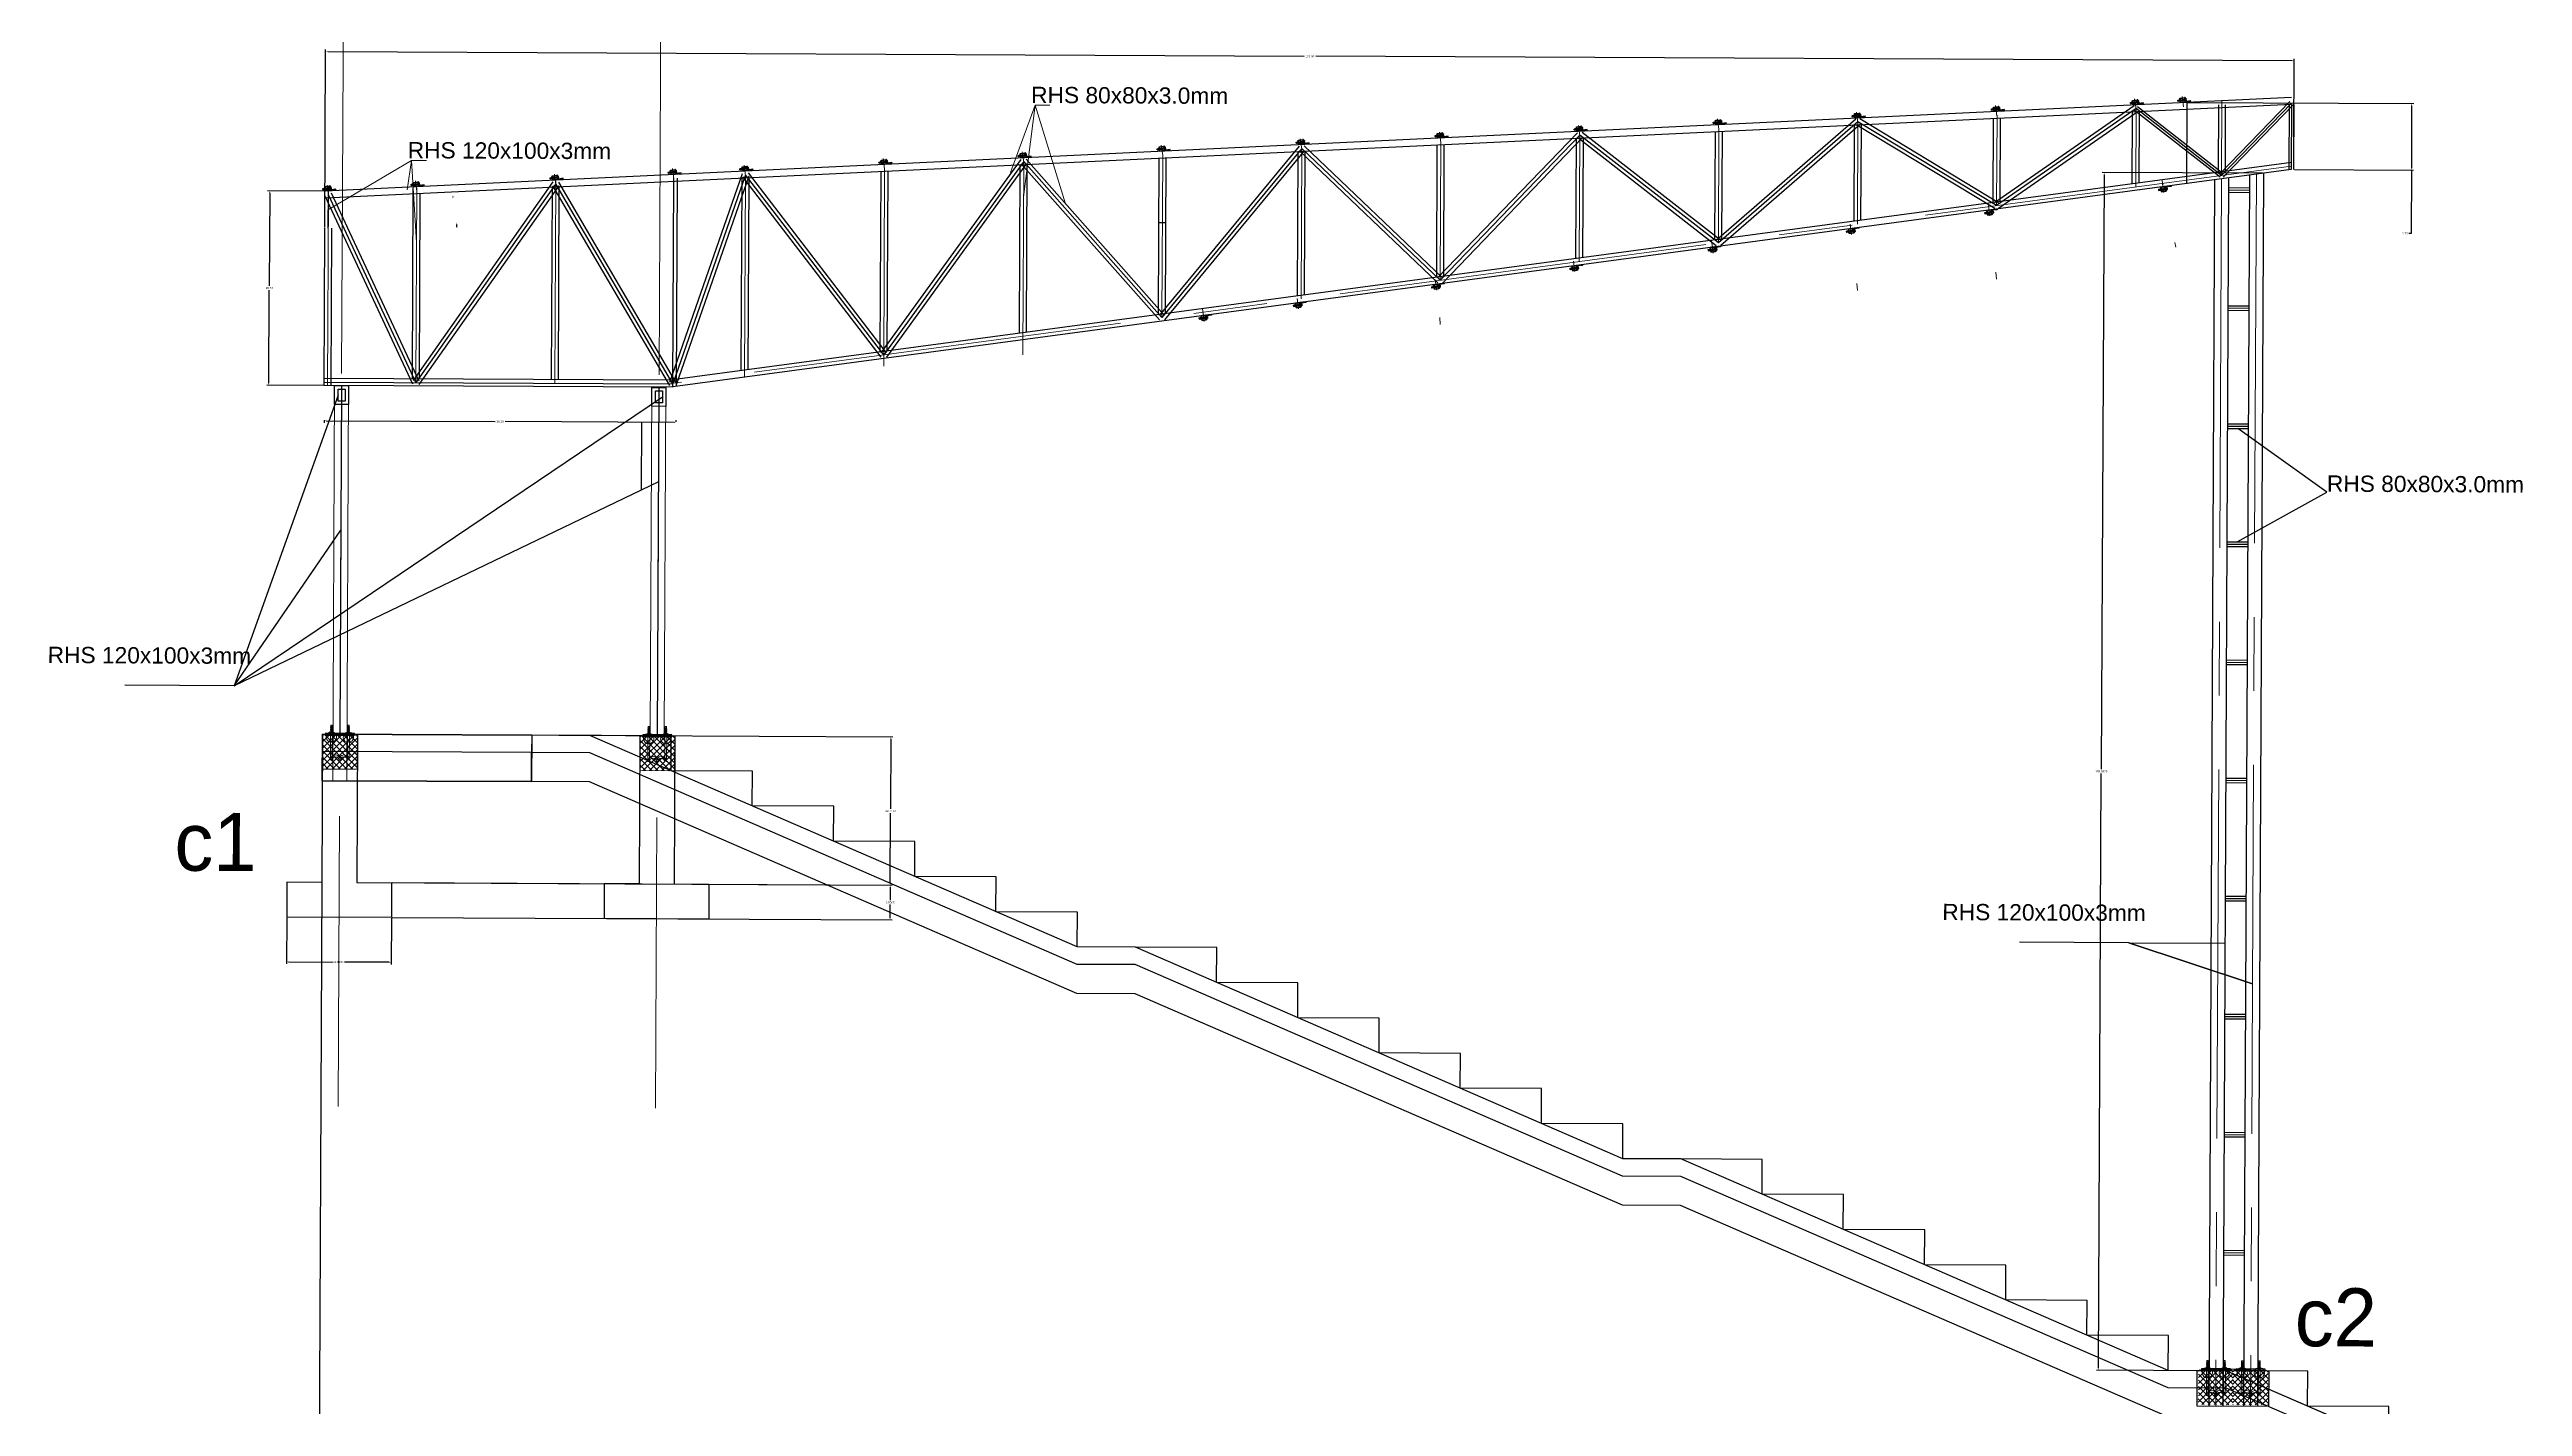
# Model space of a CAD drawing. Extents: x 60675 to 406257, y -6788 to 756297.
# Drawn here: x 393846.2 to 394058.9, y 755185.4 to 755302.1 of the extents above; entities that cross this region are included whole.
import ezdxf

# ---------------------------------------------------------------- set-up
doc = ezdxf.new("R2010")
doc.units = 0
for name, pattern in [('CENTER', [50.8, 31.75, -6.35, 6.35, -6.35]), ('CENTERX2', [101.6, 63.5, -12.7, 12.7, -12.7]), ('CONTINU', [0])]:
    doc.linetypes.add(name, pattern=pattern)
doc.layers.get('0').update_dxf_attribs({"linetype": 'CONTINUOUS'})
doc.layers.get('Defpoints').update_dxf_attribs({"linetype": 'CONTINUOUS'})
for name, color, linetype, lineweight in [('Axis', 144, 'CENTERX2', 9), ('Center', 9, 'CENTER', 5), ('column', 61, 'CONTINUOUS', 20), ('Dimension', 247, 'CONTINUOUS', 20), ('HATCH', 8, 'CONTINUOUS', 5), ('PUR', 52, 'CONTINUOUS', 25), ('sec', 4, 'CONTINUOUS', 15), ('steel', 40, 'CONTINUOUS', 25), ('TEXT', 7, 'CONTINUOUS', 25)]:
    doc.layers.add(name, color=color, linetype=linetype, lineweight=lineweight)
doc.layers.add('MEXT', color=4, linetype='CONTINU')
doc.layers.add('RHS', color=7, linetype='CONTINUOUS', lineweight=25, true_color=0x3dad99)
doc.styles.add('ST-T-50', font='arial.ttf', dxfattribs={"height": 130})
doc.dimstyles.get("Standard").update_dxf_attribs({"dimtxt": 0.18, "dimasz": 0.18, "dimexe": 0.18, "dimexo": 0.0625, "dimgap": 0.09, "dimtad": 0, "dimtih": 1, "dimtoh": 1, "dimdec": 4, "dimzin": 0, "dimdsep": 46, "dimtxsty": 'Standard', "dimcen": 0.09, "dimadec": 0, "dimazin": 0, "dimtfac": 1, "dimtdec": 4, "dimtofl": 0, "dimtmove": 0, "dimatfit": 3, "dimfxl": 1, "dimtolj": 1, "dimtzin": 0, "dimarcsym": 0})

# ---------------------------------------------------------------- blocks, each defined once
blk = doc.blocks.new('purln')
at = {"layer": 'HATCH'}
h = blk.add_hatch(dxfattribs=at)
h.set_pattern_fill('ANSI31', color=256, scale=2, angle=110.4102, style=0)
h.set_pattern_definition([(135.05223, (61128.00902, -7180.81985), (-0.176615475, -0.17693777), [])])
h.paths.add_polyline_path([(60688.2, -6648), (60688.1, -6648.5), (60687.4, -6648.3), (60687.5, -6647.8)])
h.paths.add_polyline_path([(60688.4, -6647.5), (60688.2, -6648), (60687.5, -6647.8), (60687.6, -6647.4)])
h.paths.add_polyline_path([(60687.6, -6647.4), (60687.5, -6647.8), (60687.4, -6647.8), (60687.5, -6647.3)])
h.paths.add_polyline_path([(60687.4, -6647.8), (60687.5, -6647.8), (60687.4, -6648.3), (60687.3, -6648.3)])
h.paths.add_polyline_path([(60687.4, -6647.8), (60687.3, -6648.3), (60686.7, -6648.2), (60686.8, -6647.7)])
h.paths.add_polyline_path([(60687.5, -6647.3), (60687.4, -6647.8), (60686.8, -6647.7), (60687, -6647.2)])
h.paths.add_polyline_path([(60687, -6647.2), (60686.8, -6647.7), (60686.8, -6647.7), (60686.9, -6647.2)])
h.paths.add_polyline_path([(60686.8, -6647.7), (60686.8, -6647.7), (60686.7, -6648.2), (60686.7, -6648.2)])
h.paths.add_polyline_path([(60686.9, -6647.2), (60686.7, -6648.2), (60686, -6648), (60686.2, -6647.1)])
h.paths.add_polyline_path([(60686.2, -6647.1), (60686, -6648), (60681.9, -6647.1), (60681.7, -6646.9), (60681.9, -6646.3), (60682.1, -6646.1)])
blk.add_line((60686.4, -6644.5), (60684.5, -6653.3), dxfattribs=at)
at = {"layer": 'steel'}
for p, q in [((60681.7, -6646.9), (60681.9, -6646.3)), ((60681.7, -6646.9), (60681.9, -6647.1)), ((60681.9, -6646.3), (60682.1, -6646.1)), ((60681.9, -6647.1), (60688.1, -6648.5)), ((60682.1, -6646.1), (60688.4, -6647.5)), ((60683, -6647.7), (60683.4, -6646.1)), ((60683, -6647.7), (60683.1, -6647.9)), ((60683.6, -6648), (60683.1, -6647.9)), ((60683.4, -6646.1), (60683.6, -6646)), ((60684.1, -6646.1), (60683.6, -6646)), ((60683.6, -6648), (60684.1, -6646.1)), ((60692.2, -6650.9), (60687.3, -6649.9)), ((60688.7, -6646.1), (60688, -6649)), ((60688.1, -6649.2), (60688, -6649.1)), ((60688.6, -6646.9), (60688.1, -6649.2)), ((60688.7, -6646.1), (60688.2, -6646)), ((60688.2, -6649), (60688.7, -6649.1)), ((60692.3, -6650.4), (60688.4, -6649.6)), ((60688.6, -6646.9), (60688.5, -6646.9)), ((60688.6, -6647.1), (60689.1, -6647.2)), ((60688.7, -6649.1), (60688.9, -6649)), ((60688.9, -6649), (60689.2, -6647.4)), ((60689.1, -6647.2), (60689.2, -6647.4)), ((60692.2, -6650.9), (60692.3, -6650.4))]:
    blk.add_line(p, q, dxfattribs=at)
for points in [[(60687.3, -6649.9), (60683.4, -6649), (60684.3, -6645.1), (60688.2, -6646)], [(60687.1, -6649.5), (60683.8, -6648.8), (60684.5, -6645.5), (60687.8, -6646.2)]]:
    blk.add_lwpolyline(points, close=True, dxfattribs=at)
blk.add_arc((60688.5, -6649.1), 0.5, 167.5818, 257.5818, dxfattribs=at)
blk = doc.blocks.new('*D104')
at = {"color": 0, "lineweight": -2}
blk.add_arc((393869.93, 755286.74), 11.36, 0.631, 1.6775, dxfattribs=at)
at = {"color": 0, "lineweight": 25}
for points in [[(393881.26, 755287.07), (393881.32, 755287.07), (393881.28, 755287.25)], [(393881.32, 755286.86), (393881.26, 755286.86), (393881.3, 755286.68)]]:
    blk.add_solid(points, dxfattribs=at)
at = {"layer": 'Defpoints', "color": 0, "lineweight": 25}
for p in [(394030.27, 755293.98), (393869.93, 755286.74), (393869.93, 755286.74), (393881.29, 755286.87), (394030.23, 755285.97)]:
    blk.add_point(p, dxfattribs=at)
at = {"color": 0, "insert": (393880.97, 755289.44), "char_height": 0.18, "attachment_point": 5}
blk.add_mtext('\\A1;3°', dxfattribs=at)
blk = doc.blocks.new('*D105')
at = {"color": 0, "lineweight": -2}
for p, q in [((393869.93, 755286.8), (393870, 755302.13)), ((393870.18, 755301.95), (393954.16, 755301.55)), ((394039.12, 755301.15), (393955.15, 755301.55)), ((394039.27, 755294.38), (394039.3, 755301.33))]:
    blk.add_line(p, q, dxfattribs=at)
at = {"color": 0, "lineweight": 25}
for points in [[(393870.18, 755301.98), (393870.18, 755301.92), (393870, 755301.95)], [(394039.12, 755301.18), (394039.12, 755301.12), (394039.3, 755301.15)]]:
    blk.add_solid(points, dxfattribs=at)
at = {"layer": 'Defpoints', "color": 0, "lineweight": 25}
for p in [(394039.3, 755301.15), (394039.27, 755294.31), (393869.93, 755286.74)]:
    blk.add_point(p, dxfattribs=at)
at = {"color": 0, "insert": (393954.65, 755301.55), "char_height": 0.18, "attachment_point": 5}
blk.add_mtext('\\A1;169.30', dxfattribs=at)
blk = doc.blocks.new('*D106')
at = {"color": 0, "lineweight": -2}
for p, q in [((394030.15, 755297.56), (394049.6, 755297.47)), ((394049.41, 755297.29), (394049.39, 755291.92)), ((394039.32, 755291.79), (394049.57, 755291.74)), ((394049.39, 755291.74), (394049.36, 755286.3)), ((394049.36, 755286.3), (394049.18, 755286.3))]:
    blk.add_line(p, q, dxfattribs=at)
at = {"color": 0, "lineweight": 25}
for points in [[(394049.38, 755297.29), (394049.44, 755297.29), (394049.42, 755297.47)], [(394049.36, 755291.92), (394049.42, 755291.92), (394049.39, 755291.74)]]:
    blk.add_solid(points, dxfattribs=at)
at = {"layer": 'Defpoints', "color": 0, "lineweight": 25}
for p in [(394030.09, 755297.56), (394039.26, 755291.79), (394049.39, 755291.74)]:
    blk.add_point(p, dxfattribs=at)
at = {"color": 0, "insert": (394048.82, 755286.3), "char_height": 0.18, "attachment_point": 5}
blk.add_mtext('\\A1;5.73', dxfattribs=at)
blk = doc.blocks.new('*D107')
at = {"color": 0, "lineweight": -2}
for p, q in [((393869.88, 755289.94), (393865.01, 755289.96)), ((393865.19, 755289.78), (393865.15, 755281.78)), ((393865.11, 755273.41), (393865.15, 755281.42)), ((393869.8, 755273.21), (393864.93, 755273.23))]:
    blk.add_line(p, q, dxfattribs=at)
at = {"color": 0, "lineweight": 25}
for points in [[(393865.16, 755289.78), (393865.22, 755289.78), (393865.19, 755289.96)], [(393865.08, 755273.41), (393865.14, 755273.41), (393865.11, 755273.23)]]:
    blk.add_solid(points, dxfattribs=at)
at = {"layer": 'Defpoints', "color": 0, "lineweight": 25}
for p in [(393869.95, 755289.94), (393865.11, 755273.23), (393869.87, 755273.21)]:
    blk.add_point(p, dxfattribs=at)
at = {"color": 0, "insert": (393865.15, 755281.6), "char_height": 0.18, "attachment_point": 5}
blk.add_mtext('\\A1;16.73', dxfattribs=at)
blk = doc.blocks.new('*D108')
at = {"color": 0, "lineweight": -2}
for p, q in [((393869.86, 755270.22), (393869.86, 755270)), ((393900.15, 755270.1), (393900.15, 755270.22)), ((393870.04, 755270.18), (393884.57, 755270.11)), ((393899.97, 755270.04), (393885.44, 755270.11))]:
    blk.add_line(p, q, dxfattribs=at)
at = {"color": 0, "lineweight": 25}
for points in [[(393870.04, 755270.21), (393870.04, 755270.15), (393869.86, 755270.18)], [(393899.97, 755270.07), (393899.97, 755270.01), (393900.15, 755270.04)]]:
    blk.add_solid(points, dxfattribs=at)
at = {"layer": 'Defpoints', "color": 0, "lineweight": 25}
for p in [(393869.86, 755270.28), (393900.15, 755270.04), (393900.15, 755270.04)]:
    blk.add_point(p, dxfattribs=at)
at = {"color": 0, "insert": (393885.01, 755270.11), "char_height": 0.18, "attachment_point": 5}
blk.add_mtext('\\A1;30.29', dxfattribs=at)
blk = doc.blocks.new('A$C39AA0E0B')
at = {"layer": 'sec', "linetype": 'Continuous'}
for p, q in [((-12, 11), (-8, 11)), ((-12, 11), (12, 11)), ((-12, 10), (-12, 11)), ((-12, 10), (-12, 0)), ((-12, 0), (12, 0)), ((-12, 0), (-8, 0)), ((-6, 59), (-8, 57)), ((-8, 57), (-6, 54)), ((6, 54), (-8, 57)), ((-6, 54), (-8, 52)), ((-8, 52), (-6, 49)), ((6, 49), (-8, 52)), ((-6, 49), (-8, 47)), ((-8, 47), (-6, 45)), ((6, 45), (-8, 47)), ((-6, 45), (-8, 42)), ((-8, 42), (-6, 40)), ((6, 40), (-8, 42)), ((-6, 40), (-8, 37)), ((-8, 37), (-6, 35)), ((6, 35), (-8, 37)), ((-6, 35), (-8, 33)), ((-8, 33), (-6, 30)), ((6, 30), (-8, 33)), ((-6, 30), (-8, 28)), ((-8, 28), (-6, 25)), ((6, 25), (-8, 28)), ((-6, 25), (-8, 23)), ((-8, 23), (-6, 21)), ((6, 21), (-8, 23)), ((-6, 21), (-8, 18)), ((-8, 18), (-6, 16)), ((6, 16), (-8, 18)), ((-6, 16), (-8, 13)), ((-8, 13), (-6, 11)), ((6, 11), (-8, 13)), ((-8, 11), (-8, 0)), ((-6, 10), (-7, 11)), ((-6, 1), (-7, 0)), ((-4, 71), (-6, 69)), ((-6, 59), (-6, 69)), ((6, 59), (-6, 59)), ((8, 57), (-6, 59)), ((6, 59), (-6, 59)), ((8, 52), (-6, 54)), ((8, 47), (-6, 49)), ((8, 42), (-6, 45)), ((8, 37), (-6, 40)), ((8, 33), (-6, 35)), ((8, 28), (-6, 30)), ((8, 23), (-6, 25)), ((8, 18), (-6, 21)), ((8, 13), (-6, 16)), ((6, 11), (-6, 11)), ((-6, 11), (-1, 11)), ((-6, 10), (-5, 11)), ((-6, 1), (-6, 10)), ((-6, 1), (-5, 0)), ((-6, 0), (-1, 0)), ((5, 71), (-4, 71)), ((1, 11), (6, 11)), ((1, 0), (6, 0)), ((6, 69), (5, 71)), ((6, 10), (5, 11)), ((6, 1), (5, 0)), ((6, 59), (6, 69)), ((6, 59), (8, 57)), ((8, 57), (6, 54)), ((6, 54), (8, 52)), ((8, 52), (6, 49)), ((6, 49), (8, 47)), ((8, 47), (6, 45)), ((6, 45), (8, 42)), ((8, 42), (6, 40)), ((6, 40), (8, 37)), ((8, 37), (6, 35)), ((6, 35), (8, 33)), ((8, 33), (6, 30)), ((6, 30), (8, 28)), ((8, 28), (6, 25)), ((6, 25), (8, 23)), ((8, 23), (6, 21)), ((6, 21), (8, 18)), ((8, 18), (6, 16)), ((6, 16), (8, 13)), ((8, 13), (6, 11)), ((6, 10), (7, 11)), ((6, 1), (6, 10)), ((6, 1), (7, 0)), ((8, 11), (8, 0)), ((12, 10), (12, 11)), ((12, 10), (12, 0))]:
    blk.add_line(p, q, dxfattribs=at)
at = {"layer": 'sec', "linetype": 'Continuous', "ltscale": 0.3}
for p, q in [((-8, -232), (-8, 0)), ((8, -232), (8, 0)), ((-82, -227), (-84, -232)), ((-68, -232), (-84, -232)), ((-84, -232), (-68, -232)), ((-70, -227), (-82, -227)), ((-70, -227), (-68, -232))]:
    blk.add_line(p, q, dxfattribs=at)
at = {"layer": 'sec', "linetype": 'Continuous'}
blk.add_arc((0, -32), 44.8, 75.1372, 104.8628, dxfattribs=at)
at = {"layer": 'sec', "linetype": 'Continuous', "ltscale": 0.3}
for radius in [46, 30]:
    blk.add_arc((-38, -232), radius, 180, 0, dxfattribs=at)
blk = doc.blocks.new('*D112')
at = {"color": 0, "lineweight": -2}
for p, q in [((394036.6, 755291.47), (394022.78, 755291.53)), ((394022.96, 755291.35), (394022.72, 755240.19)), ((394022.48, 755188.67), (394022.72, 755239.83)), ((394037.02, 755188.42), (394022.3, 755188.49))]:
    blk.add_line(p, q, dxfattribs=at)
at = {"color": 0, "lineweight": 25}
for points in [[(394022.93, 755291.35), (394022.99, 755291.35), (394022.96, 755291.53)], [(394022.45, 755188.67), (394022.51, 755188.67), (394022.48, 755188.49)]]:
    blk.add_solid(points, dxfattribs=at)
at = {"layer": 'Defpoints', "color": 0, "lineweight": 25}
for p in [(394022.96, 755291.53), (394036.66, 755291.47), (394037.08, 755188.42)]:
    blk.add_point(p, dxfattribs=at)
at = {"color": 0, "insert": (394022.72, 755240.01), "char_height": 0.18, "attachment_point": 5}
blk.add_mtext('\\A1;103.0375', dxfattribs=at)
blk = doc.blocks.new('*D113')
at = {"color": 0, "lineweight": -2}
for p, q in [((393866.66, 755227.42), (393866.64, 755223.45)), ((393875.66, 755227.37), (393875.64, 755223.41)), ((393866.82, 755223.63), (393870.66, 755223.61)), ((393875.46, 755223.59), (393871.62, 755223.61))]:
    blk.add_line(p, q, dxfattribs=at)
at = {"color": 0, "lineweight": 25}
for points in [[(393866.82, 755223.66), (393866.82, 755223.6), (393866.64, 755223.63)], [(393875.46, 755223.62), (393875.46, 755223.56), (393875.64, 755223.59)]]:
    blk.add_solid(points, dxfattribs=at)
at = {"layer": 'Defpoints', "color": 0, "lineweight": 25}
for p in [(393866.66, 755227.48), (393875.66, 755227.44), (393875.64, 755223.59)]:
    blk.add_point(p, dxfattribs=at)
at = {"color": 0, "insert": (393871.14, 755223.61), "char_height": 0.18, "attachment_point": 5}
blk.add_mtext('\\A1;9.0000', dxfattribs=at)
blk = doc.blocks.new('*D114')
at = {"color": 0, "lineweight": -2}
for p, q in [((393875.73, 755230.44), (393918.73, 755230.23)), ((393918.55, 755230.06), (393918.55, 755228.92)), ((393918.54, 755227.42), (393918.55, 755228.56)), ((393875.72, 755227.44), (393918.72, 755227.23))]:
    blk.add_line(p, q, dxfattribs=at)
at = {"color": 0, "lineweight": 25}
for points in [[(393918.52, 755230.06), (393918.58, 755230.05), (393918.55, 755230.24)], [(393918.51, 755227.42), (393918.57, 755227.41), (393918.54, 755227.24)]]:
    blk.add_solid(points, dxfattribs=at)
at = {"layer": 'Defpoints', "color": 0, "lineweight": 25}
for p in [(393875.67, 755230.44), (393875.66, 755227.44), (393918.54, 755227.24)]:
    blk.add_point(p, dxfattribs=at)
at = {"color": 0, "insert": (393918.55, 755228.74), "char_height": 0.18, "attachment_point": 5}
blk.add_mtext('\\A1;3.0000', dxfattribs=at)
blk = doc.blocks.new('*D115')
at = {"color": 0, "lineweight": -2}
for p, q in [((393872.79, 755243.2), (393918.79, 755242.98)), ((393918.61, 755242.8), (393918.59, 755236.79)), ((393918.56, 755230.42), (393918.58, 755236.43)), ((393872.73, 755230.45), (393918.73, 755230.23))]:
    blk.add_line(p, q, dxfattribs=at)
at = {"color": 0, "lineweight": 25}
for points in [[(393918.58, 755242.8), (393918.64, 755242.8), (393918.61, 755242.98)], [(393918.53, 755230.42), (393918.59, 755230.41), (393918.55, 755230.24)]]:
    blk.add_solid(points, dxfattribs=at)
at = {"layer": 'Defpoints', "color": 0, "lineweight": 25}
for p in [(393872.73, 755243.2), (393918.61, 755242.98), (393872.67, 755230.45)]:
    blk.add_point(p, dxfattribs=at)
at = {"color": 0, "insert": (393918.58, 755236.61), "char_height": 0.18, "attachment_point": 5}
blk.add_mtext('\\A1;12.7470', dxfattribs=at)
blk = doc.blocks.new('A$C01EB0BB3')
for p, q in [((48.2, 18.4), (52.4, 20.2)), ((52.4, 20.2), (52.9, 20.2)), ((52.9, 20.2), (52.9, 20.05)), ((52.9, 20.05), (52.9, 19.8)), ((43.5, 16.6), (47.7, 18.4)), ((47.7, 18.4), (48.2, 18.4)), ((38.8, 14.8), (43, 16.6)), ((43, 16.6), (43.5, 16.6)), ((34.1, 13), (38.3, 14.8)), ((38.3, 14.8), (38.8, 14.8)), ((29.4, 11.2), (33.6, 13)), ((33.6, 13), (34.1, 13)), ((24.7, 9.4), (28.9, 11.2)), ((28.9, 11.2), (29.4, 11.2)), ((20, 7.6), (24.2, 9.4)), ((24.2, 9.4), (24.7, 9.4)), ((15.3, 5.8), (19.5, 7.6)), ((19.5, 7.6), (20, 7.6)), ((10.6, 4), (14.8, 5.8)), ((14.8, 5.8), (15.3, 5.8)), ((5.9, 2.2), (10.1, 4)), ((10.1, 4), (10.6, 4)), ((1.2, 0.4), (5.4, 2.2)), ((5.4, 2.2), (5.9, 2.2)), ((1.2, 0.4), (0, 0.4)), ((0, 0.4), (0, 0.25)), ((0, 0.25), (0, 0))]:
    blk.add_line(p, q)
for points in [[(0, 0.4), (1.2, 0.4), (5.4, 2.2), (5.9, 2.2), (10.1, 4), (10.6, 4), (14.8, 5.8), (15.3, 5.8), (19.5, 7.6), (20, 7.6), (24.2, 9.4), (24.7, 9.4), (28.9, 11.2), (29.4, 11.2), (33.6, 13), (34.1, 13), (38.3, 14.8), (38.8, 14.8), (43, 16.6), (43.5, 16.6), (47.7, 18.4), (48.2, 18.4), (52.4, 20.2), (52.9, 20.2)], [(0, 0.25), (1.2, 0.25), (5.4, 2.05), (5.9, 2.05), (10.1, 3.85), (10.6, 3.85), (14.8, 5.65), (15.3, 5.65), (19.5, 7.45), (20, 7.45), (24.2, 9.25), (24.7, 9.25), (28.9, 11.05), (29.4, 11.05), (33.6, 12.85), (34.1, 12.85), (38.3, 14.65), (38.8, 14.65), (43, 16.45), (43.5, 16.45), (47.7, 18.25), (48.2, 18.25), (52.4, 20.05), (52.9, 20.05)], [(51.7, 19.9), (51.7, 20.2), (52.4, 20.2)], [(0, 0), (1.2, 0), (5.4, 1.8), (5.9, 1.8), (10.1, 3.6), (10.6, 3.6), (14.8, 5.4), (15.3, 5.4), (19.5, 7.2), (20, 7.2), (24.2, 9), (24.7, 9), (28.9, 10.8), (29.4, 10.8), (33.6, 12.6), (34.1, 12.6), (38.3, 14.4), (38.8, 14.4), (43, 16.2), (43.5, 16.2), (47.7, 18), (48.2, 18), (52.4, 19.8), (52.9, 19.8)], [(48.2, 18.4), (48.2, 18.7), (48.9, 18.7), (48.9, 19), (49.6, 19), (49.6, 19.3), (50.3, 19.3), (50.3, 19.6), (51, 19.6), (51, 19.9), (51.7, 19.9)], [(47, 18.1), (47, 18.4), (47.7, 18.4)], [(43.5, 16.6), (43.5, 16.9), (44.2, 16.9), (44.2, 17.2), (44.9, 17.2), (44.9, 17.5), (45.6, 17.5), (45.6, 17.8), (46.3, 17.8), (46.3, 18.1), (47, 18.1)], [(42.3, 16.3), (42.3, 16.6), (43, 16.6)], [(38.8, 14.8), (38.8, 15.1), (39.5, 15.1), (39.5, 15.4), (40.2, 15.4), (40.2, 15.7), (40.9, 15.7), (40.9, 16), (41.6, 16), (41.6, 16.3), (42.3, 16.3)], [(37.6, 14.5), (37.6, 14.8), (38.3, 14.8)], [(34.1, 13), (34.1, 13.3), (34.8, 13.3), (34.8, 13.6), (35.5, 13.6), (35.5, 13.9), (36.2, 13.9), (36.2, 14.2), (36.9, 14.2), (36.9, 14.5), (37.6, 14.5)], [(32.9, 12.7), (32.9, 13), (33.6, 13)], [(29.4, 11.2), (29.4, 11.5), (30.1, 11.5), (30.1, 11.8), (30.8, 11.8), (30.8, 12.1), (31.5, 12.1), (31.5, 12.4), (32.2, 12.4), (32.2, 12.7), (32.9, 12.7)], [(28.2, 10.9), (28.2, 11.2), (28.9, 11.2)], [(24.7, 9.4), (24.7, 9.7), (25.4, 9.7), (25.4, 10), (26.1, 10), (26.1, 10.3), (26.8, 10.3), (26.8, 10.6), (27.5, 10.6), (27.5, 10.9), (28.2, 10.9)], [(23.5, 9.1), (23.5, 9.4), (24.2, 9.4)], [(20, 7.6), (20, 7.9), (20.7, 7.9), (20.7, 8.2), (21.4, 8.2), (21.4, 8.5), (22.1, 8.5), (22.1, 8.8), (22.8, 8.8), (22.8, 9.1), (23.5, 9.1)], [(18.8, 7.3), (18.8, 7.6), (19.5, 7.6)], [(15.3, 5.8), (15.3, 6.1), (16, 6.1), (16, 6.4), (16.7, 6.4), (16.7, 6.7), (17.4, 6.7), (17.4, 7), (18.1, 7), (18.1, 7.3), (18.8, 7.3)], [(14.1, 5.5), (14.1, 5.8), (14.8, 5.8)], [(10.6, 4), (10.6, 4.3), (11.3, 4.3), (11.3, 4.6), (12, 4.6), (12, 4.9), (12.7, 4.9), (12.7, 5.2), (13.4, 5.2), (13.4, 5.5), (14.1, 5.5)], [(9.4, 3.7), (9.4, 4), (10.1, 4)], [(5.9, 2.2), (5.9, 2.5), (6.6, 2.5), (6.6, 2.8), (7.3, 2.8), (7.3, 3.1), (8, 3.1), (8, 3.4), (8.7, 3.4), (8.7, 3.7), (9.4, 3.7)], [(4.7, 1.9), (4.7, 2.2), (5.4, 2.2)], [(1.2, 0.4), (1.2, 0.7), (1.9, 0.7), (1.9, 1), (2.6, 1), (2.6, 1.3), (3.3, 1.3), (3.3, 1.6), (4, 1.6), (4, 1.9), (4.7, 1.9)]]:
    blk.add_lwpolyline(points)

msp = doc.modelspace()

# ---------------------------------------------------------------- hatches: boundary and pattern name
at = {"layer": 'column', "linetype": 'Continuous', "lineweight": 15}
h = msp.add_hatch(dxfattribs=at)
h.set_pattern_fill('NET', color=256, scale=3, angle=-45.269211, style=0)
h.set_pattern_definition([(314.73079, (393831.3462, 756524.6956), (0.26640802, 0.26391621), []), (44.73079, (393831.3462, 756524.6956), (-0.26391621, 0.26640802), [])])
h.paths.add_polyline_path([(393872.71714, 755240.19751), (393872.72418, 755241.69749), (393871.22395, 755241.65055), (393871.21715, 755240.20456)])
h.paths.add_polyline_path([(393872.72418, 755241.69749), (393872.73123, 755243.19748), (393871.23125, 755243.20453), (393871.22395, 755241.65055)])
h.paths.add_polyline_path([(393871.22395, 755241.65055), (393871.23125, 755243.20453), (393869.73126, 755243.21157), (393869.72422, 755241.71159)])
h.paths.add_polyline_path([(393871.21715, 755240.20456), (393871.22395, 755241.65055), (393869.72422, 755241.71159), (393869.71717, 755240.21161)])
h = msp.add_hatch(dxfattribs=at)
h.set_pattern_fill('NET', color=256, scale=3, angle=-45.269211, style=0)
h.set_pattern_definition([(314.73079, (393858.64053, 756524.56736), (0.26640802, 0.26391621), []), (44.73079, (393858.64053, 756524.56736), (-0.26391621, 0.26640802), [])])
h.paths.add_polyline_path([(393900.01148, 755240.06926), (393900.01853, 755241.56925), (393898.51829, 755241.5223), (393898.51149, 755240.07631)])
h.paths.add_polyline_path([(393900.01853, 755241.56925), (393900.02557, 755243.06923), (393898.52559, 755243.07628), (393898.51829, 755241.5223)])
h.paths.add_polyline_path([(393898.51829, 755241.5223), (393898.52559, 755243.07628), (393897.02561, 755243.08333), (393897.01856, 755241.58334)])
h.paths.add_polyline_path([(393898.51149, 755240.07631), (393898.51829, 755241.5223), (393897.01856, 755241.58334), (393897.01151, 755240.08336)])
h = msp.add_hatch(dxfattribs=at)
h.set_pattern_fill('NET', color=256, scale=3, angle=-45.269211, style=0)
h.set_pattern_definition([(314.73079, (393992.68883, 756470.01692), (0.26640802, 0.26391621), []), (44.73079, (393992.68883, 756470.01692), (-0.26391621, 0.26640802), [])])
h.paths.add_polyline_path([(394034.05979, 755185.51882), (394034.06683, 755187.01881), (394032.5666, 755186.97186), (394032.5598, 755185.52587)])
h.paths.add_polyline_path([(394034.06683, 755187.01881), (394034.07388, 755188.51879), (394032.5739, 755188.52584), (394032.5666, 755186.97186)])
h.paths.add_polyline_path([(394032.5666, 755186.97186), (394032.5739, 755188.52584), (394031.07392, 755188.53288), (394031.06687, 755187.0329)])
h.paths.add_polyline_path([(394032.5598, 755185.52587), (394032.5666, 755186.97186), (394031.06687, 755187.0329), (394031.05982, 755185.53292)])
h = msp.add_hatch(dxfattribs=at)
h.set_pattern_fill('NET', color=256, scale=3, angle=-45.269211, style=0)
h.set_pattern_definition([(314.73079, (393995.6888, 756470.00282), (0.26640802, 0.26391621), []), (44.73079, (393995.6888, 756470.00282), (-0.26391621, 0.26640802), [])])
h.paths.add_polyline_path([(394037.05975, 755185.50473), (394037.0668, 755187.00471), (394035.56656, 755186.95776), (394035.55977, 755185.51177)])
h.paths.add_polyline_path([(394037.0668, 755187.00471), (394037.07385, 755188.50469), (394035.57387, 755188.51174), (394035.56656, 755186.95776)])
h.paths.add_polyline_path([(394035.56656, 755186.95776), (394035.57387, 755188.51174), (394034.07388, 755188.51879), (394034.06683, 755187.01881)])
h.paths.add_polyline_path([(394035.55977, 755185.51177), (394035.56656, 755186.95776), (394034.06683, 755187.01881), (394034.05979, 755185.51882)])

# ---------------------------------------------------------------- linework, layer by layer
for p, q in [((394001.7894, 755295.89965), (393989.78443, 755285.47501)), ((394001.7894, 755295.89965), (393989.78443, 755285.47501)), ((394013.71109, 755288.68728), (394001.7894, 755295.89965)), ((394025.70675, 755297.04045), (394013.71109, 755288.68728)), ((394025.70675, 755297.04045), (394013.71109, 755288.68728)), ((394033.05673, 755291.28453), (394025.70675, 755297.04045)), ((394039.08607, 755297.51477), (394033.05673, 755291.28453)), ((394039.08548, 755297.38883), (394039.05916, 755291.7877)), ((393953.95471, 755293.61806), (393941.93027, 755279.05034)), ((393965.85735, 755282.26268), (393953.95471, 755293.61806)), ((393977.87206, 755294.75886), (393965.85735, 755282.26268)), ((393989.78443, 755285.47501), (393977.87206, 755294.75886)), ((393930.03736, 755292.47727), (393918.00319, 755275.83801)), ((393941.93027, 755279.05034), (393930.03736, 755292.47727)), ((393870.2305, 755286.75349), (393870.24554, 755289.95345)), ((393877.76253, 755273.46359), (393870.24399, 755289.62528)), ((393889.79885, 755290.558), (393877.76253, 755273.46359)), ((393899.86654, 755273.07031), (393899.95098, 755291.04223)), ((393906.12001, 755291.33647), (393899.86789, 755273.35972)), ((393906.12001, 755291.33647), (393899.86789, 755273.35972)), ((393918.00319, 755275.83801), (393906.12001, 755291.33647)), ((394033.65089, 755290.0419), (394035.45087, 755290.03344)), ((393941.66876, 755287.2432), (393942.26875, 755287.24039)), ((394033.60316, 755279.88201), (394035.40314, 755279.87355)), ((393871.06839, 755272.39173), (393862.14417, 755247.37892)), ((393869.86823, 755273.50068), (393899.86789, 755273.35972)), ((393871.37221, 755273.20419), (393871.23125, 755243.20453)), ((393898.66641, 755273.04658), (393898.52559, 755243.07628)), ((393862.14417, 755247.37892), (393898.96258, 755272.23129)), ((393897.15233, 755270.05366), (393897.12483, 755264.19986)), ((394033.55542, 755269.72212), (394035.3554, 755269.71366)), ((394042.11681, 755264.02871), (394034.45447, 755269.51789)), ((393898.62824, 755264.9228), (393862.14417, 755247.37892)), ((394034.40861, 755259.758), (394042.11681, 755264.02871)), ((393862.14417, 755247.37892), (393871.31374, 755260.76085)), ((394033.50768, 755259.56223), (394035.30766, 755259.55378)), ((393869.76829, 755251.09177), (393869.76807, 755251.04498)), ((394033.45994, 755249.40235), (394035.25992, 755249.39389)), ((393862.14417, 755247.37892), (393852.7257, 755247.42317)), ((393869.73126, 755243.21157), (393869.67137, 755230.4647)), ((393872.73123, 755243.19748), (393872.67134, 755230.45061)), ((393897.02561, 755243.08333), (393896.96571, 755230.33645)), ((393900.02557, 755243.06923), (393899.96568, 755230.32236)), ((394033.41221, 755239.24246), (394035.21219, 755239.234)), ((393866.6714, 755230.4788), (393866.65731, 755227.47883)), ((393869.67137, 755230.4647), (393866.6714, 755230.4788)), ((393872.67134, 755230.45061), (393875.6713, 755230.43651)), ((393875.6713, 755230.43651), (393875.65721, 755227.43654)), ((393893.96575, 755230.35055), (393893.95165, 755227.35058)), ((393896.96571, 755230.33645), (393893.96575, 755230.35055)), ((393899.96568, 755230.32236), (393902.96565, 755230.30826)), ((393902.96565, 755230.30826), (393902.95155, 755227.3083)), ((394033.36447, 755229.08257), (394035.16445, 755229.07411)), ((393875.65721, 755227.43654), (393866.65731, 755227.47883)), ((393902.95155, 755227.3083), (393893.95165, 755227.35058)), ((394025.09599, 755225.25996), (394015.67752, 755225.30421)), ((394025.09599, 755225.25996), (394035.73002, 755221.74597)), ((394035.73002, 755221.74597), (394025.09599, 755225.25996)), ((394025.09599, 755225.25996), (394033.34632, 755225.22119)), ((394033.31673, 755218.92268), (394035.11671, 755218.91422)), ((394033.26899, 755208.76279), (394035.06897, 755208.75434)), ((394033.22125, 755198.60291), (394035.02123, 755198.59445)), ((394032.57428, 755188.60584), (394035.57424, 755188.59174))]:
    msp.add_line(p, q)
at = {"color": 252}
msp.add_line((393869.67137, 755230.4647), (393868.61721, 755006.11046), dxfattribs=at)
for points in [[(393870.77221, 755273.20701), (393871.9722, 755273.20138), (393871.96455, 755271.57363), (393870.76456, 755271.57927)], [(393871.0708, 755272.90561), (393871.67079, 755272.90279), (393871.66596, 755271.87504), (393871.06597, 755271.87785)], [(393898.06642, 755273.0494), (393899.2664, 755273.04376), (393899.25876, 755271.41601), (393898.05877, 755271.42165)], [(393898.365, 755272.74799), (393898.965, 755272.74517), (393898.96017, 755271.71742), (393898.36018, 755271.72024)], [(393869.72591, 755243.2116), (393887.72571, 755243.12702), (393887.70692, 755239.12707), (393869.70711, 755239.21164)], [(393887.71866, 755241.62704), (393869.71886, 755241.71161), (393869.70711, 755239.21164), (393887.70692, 755239.12707)], [(394030.9704, 755188.45337), (394037.11844, 755188.42448), (394037.10405, 755185.36104), (394030.95601, 755185.38993)]]:
    msp.add_lwpolyline(points, close=True)
at = {"layer": 'Axis'}
for p, q in [((393872.1529, 755439.35774), (393871.08071, 755211.16549)), ((393899.44725, 755439.22949), (393898.37505, 755211.03724)), ((393870.77221, 755273.20701), (393870.61246, 755239.20739)), ((393871.9722, 755273.20138), (393871.81245, 755239.20175)), ((393898.06655, 755273.07877), (393897.9256, 755243.0791)), ((393899.26654, 755273.07313), (393899.12558, 755243.07346))]:
    msp.add_line(p, q, dxfattribs=at)
at = {"layer": 'Center'}
for p, q in [((394001.74797, 755287.08117), (394001.7894, 755295.89965)), ((394013.71109, 755288.68728), (394013.74766, 755296.47003)), ((394025.67505, 755290.2935), (394025.70675, 755297.04045)), ((394033.08677, 755297.67828), (394033.05673, 755291.28453)), ((393953.89381, 755280.65651), (393953.95471, 755293.61806)), ((393965.85735, 755282.26268), (393965.91338, 755294.18846)), ((393977.82089, 755283.86884), (393977.87206, 755294.75886)), ((393989.78443, 755285.47501), (393989.83073, 755295.32926)), ((394039.06058, 755292.09058), (393899.85233, 755273.40117)), ((393917.99866, 755274.87508), (393918.07869, 755291.90687)), ((393929.95922, 755275.84718), (393930.03736, 755292.47727)), ((393941.93027, 755279.05034), (393941.99604, 755293.04767)), ((393870.16686, 755273.20986), (393870.24399, 755289.62528)), ((393877.76254, 755273.46414), (393877.84125, 755290.21673)), ((393889.71826, 755273.40797), (393889.79992, 755290.78712)), ((393906.0381, 755273.90298), (393906.12001, 755291.33647)), ((394028.0215, 755290.30584), (394027.94167, 755290.9005)), ((394033.0553, 755290.98165), (394032.55913, 755185.3824)), ((394036.05723, 755291.38467), (394035.5591, 755185.3683)), ((393989.28103, 755285.10473), (393989.20119, 755285.6994)), ((394029.04129, 755285.50956), (394029.12669, 755285.11878)), ((394001.74731, 755281.38079), (394001.69871, 755281.97882)), ((394013.70787, 755282.35289), (394013.65927, 755282.95092)), ((393945.4885, 755279.22536), (393945.40867, 755279.82003)), ((393965.86563, 755278.4645), (393965.81702, 755279.06252)), ((393899.86789, 755273.35972), (393869.86823, 755273.50068))]:
    msp.add_line(p, q, dxfattribs=at)
at = {"layer": 'Dimension'}
msp.add_line((393944.00184, 755279.02577), (393945.4885, 755279.22536), dxfattribs=at)
at = {"layer": 'HATCH'}
for p, q in [((393931.01338, 755297.33591, -99.4), (393928.90784, 755291.52876, -2.78814)), ((393931.01338, 755297.33591, -99.4), (393930.0231, 755289.44112)), ((393931.01338, 755297.33591, -99.4), (393933.64575, 755288.8559)), ((393932.28443, 755297.32994, -99.4), (393931.01338, 755297.33591, -99.4)), ((393877.39427, 755292.58424, -99.4), (393870.23802, 755288.35347)), ((393877.39427, 755292.58424, -99.4), (393877.01368, 755290.04028)), ((393878.66531, 755292.57826, -99.4), (393877.39427, 755292.58424, -99.4)), ((393877.39427, 755292.58424, -99.4), (393877.81922, 755285.52841))]:
    msp.add_line(p, q, dxfattribs=at)
at = {"layer": 'MEXT', "lineweight": 9}
for points in [[(393872.73123, 755243.19748), (393872.71714, 755240.19751), (393869.71717, 755240.21161), (393869.73126, 755243.21157)], [(393900.02557, 755243.06923), (393900.01148, 755240.06926), (393897.01151, 755240.08336), (393897.02561, 755243.08333)]]:
    msp.add_lwpolyline(points, close=True, dxfattribs=at)
at = {"layer": 'PUR'}
for points in [[(393869.98589, 755243.13038), (393872.47586, 755243.11868), (393872.47623, 755243.19868), (393869.98626, 755243.21038)], [(393869.98626, 755243.21038), (393872.47623, 755243.19868), (393872.47661, 755243.27867), (393869.98664, 755243.29037)], [(393897.28023, 755243.00213), (393899.7702, 755242.99043), (393899.77058, 755243.07043), (393897.2806, 755243.08213)], [(393897.2806, 755243.08213), (393899.77058, 755243.07043), (393899.77095, 755243.15043), (393897.28098, 755243.16213)], [(394031.32891, 755188.53169), (394033.81889, 755188.51999), (394033.81926, 755188.59999), (394031.32929, 755188.61169)], [(394034.32888, 755188.51759), (394036.81885, 755188.50589), (394036.81923, 755188.58589), (394034.32926, 755188.59759)]]:
    msp.add_lwpolyline(points, close=True, dxfattribs=at)
at = {"layer": 'RHS'}
for p, q in [((394039.08828, 755297.98528), (393869.94546, 755289.93918)), ((394039.08548, 755297.38883), (393869.97487, 755289.3227)), ((394001.59271, 755296.12617), (393989.58773, 755285.70152)), ((394013.86638, 755288.94396), (394001.94469, 755296.15634)), ((394013.41232, 755288.94986), (394013.44623, 755296.16591)), ((394025.53532, 755297.28664), (394013.53966, 755288.93347)), ((394025.87819, 755296.79426), (394013.88253, 755288.44109)), ((394014.01271, 755289.03047), (394014.04637, 755296.19453)), ((394025.37628, 755290.55608), (394025.40532, 755296.73632)), ((394032.93342, 755291.12707), (394025.58344, 755296.88299)), ((394033.18004, 755291.44199), (394025.83006, 755297.19791)), ((394025.97667, 755290.63669), (394026.00546, 755296.76495)), ((394030.08617, 755297.55705), (394030.05338, 755290.57862)), ((394032.78534, 755297.37416), (394032.75796, 755291.54711)), ((394038.94235, 755297.65385), (394032.91301, 755291.42362)), ((394039.22979, 755297.37568), (394033.20045, 755291.14545)), ((394033.38533, 755297.37134), (394033.35795, 755291.54429)), ((394038.88548, 755297.38977), (394038.85916, 755291.78864)), ((394039.28547, 755297.38789), (394039.25916, 755291.78676)), ((393953.72334, 755293.80904), (393941.6989, 755279.24132)), ((393966.06443, 755282.47974), (393954.16179, 755293.83513)), ((393965.55858, 755282.52526), (393965.61195, 755293.88434)), ((393977.6558, 755294.96678), (393965.64109, 755282.4706)), ((393978.08831, 755294.55093), (393966.0736, 755282.05475)), ((393966.15896, 755282.60586), (393966.21209, 755293.91296)), ((393977.52212, 755284.13142), (393977.57062, 755294.45473)), ((393989.60002, 755285.23838), (393977.68764, 755294.52223)), ((393989.96884, 755285.71163), (393978.05647, 755294.99548)), ((393978.1225, 755284.21203), (393978.17077, 755294.48336)), ((393989.48566, 755285.73759), (393989.5293, 755295.02513)), ((394001.9861, 755295.67314), (393989.98113, 755285.24849)), ((393990.08604, 755285.81819), (393990.12944, 755295.05376)), ((394001.4492, 755287.34375), (394001.48797, 755295.59553)), ((394013.5558, 755288.4306), (394001.63412, 755295.64297)), ((394002.04958, 755287.42436), (394002.08811, 755295.62415)), ((394030.08306, 755293.76019), (394030.06832, 755293.75949)), ((394039.062, 755292.39346), (393899.83799, 755273.70193)), ((394039.05916, 755291.7877), (393899.86668, 755273.1004)), ((393918.24126, 755276.02055), (393906.35809, 755291.51901)), ((393917.70442, 755276.10059), (393917.77726, 755291.60275)), ((393929.79428, 755292.65308), (393917.7601, 755276.01382)), ((393930.28045, 755292.30146), (393918.24627, 755275.6622)), ((393918.3048, 755276.1812), (393918.3774, 755291.63137)), ((393929.66796, 755277.70676), (393929.73593, 755292.17315)), ((393941.70569, 755278.85143), (393929.81279, 755292.27835)), ((393942.15484, 755279.24926), (393930.26193, 755292.67618)), ((393930.26834, 755277.78736), (393930.33607, 755292.20177)), ((393941.6315, 755279.31292), (393941.6946, 755292.74354)), ((393954.18607, 755293.42709), (393942.16163, 755278.85937)), ((393942.23188, 755279.39353), (393942.29474, 755292.77217)), ((393953.59504, 755280.91909), (393953.65328, 755293.31394)), ((393965.65026, 755282.04561), (393953.74763, 755293.401)), ((393954.19542, 755280.99969), (393954.25342, 755293.34256)), ((393877.49053, 755273.33705), (393869.97199, 755289.49874)), ((393877.76253, 755273.46359), (393870.24399, 755289.62528)), ((393878.03454, 755273.59013), (393870.516, 755289.75182)), ((393877.46407, 755273.79101), (393877.54118, 755290.20241)), ((393889.55355, 755290.73071), (393877.51724, 755273.6363)), ((393890.04414, 755290.38528), (393878.00783, 755273.29087)), ((393878.06406, 755273.78811), (393878.13888, 755289.7121)), ((393889.41979, 755273.73331), (393889.49741, 755290.25387)), ((393899.609, 755273.20815), (393889.53995, 755290.40642)), ((393899.86789, 755273.35972), (393889.79885, 755290.558)), ((393890.01978, 755273.73042), (393890.09756, 755290.2825)), ((393900.12679, 755273.5113), (393890.05774, 755290.70957)), ((393905.83666, 755291.43502), (393899.58454, 755273.45827)), ((393906.40337, 755291.23793), (393900.15125, 755273.26118)), ((393900.16687, 755273.14071), (393900.25098, 755291.04082)), ((393905.74088, 755274.49443), (393905.81858, 755291.03235)), ((393917.76511, 755275.65547), (393905.88194, 755291.15393)), ((393906.34126, 755274.57503), (393906.41872, 755291.06098)), ((394032.45492, 755290.90104), (394031.95914, 755185.38522)), ((394033.65569, 755291.06225), (394033.15912, 755185.37958)), ((394033.64996, 755289.8419), (394035.44994, 755289.83344)), ((394033.65183, 755290.24189), (394035.45181, 755290.23344)), ((394035.45685, 755291.30407), (394034.9591, 755185.37112)), ((394036.65762, 755291.46528), (394036.15909, 755185.36548)), ((393869.86687, 755273.21127), (393869.93043, 755286.73922)), ((393870.46686, 755273.20845), (393870.53042, 755286.73632)), ((394033.60222, 755279.68201), (394035.4022, 755279.67355)), ((394033.6041, 755280.08201), (394035.40408, 755280.07355)), ((393899.86654, 755273.07031), (393869.86687, 755273.21127)), ((393899.86941, 755273.68288), (393869.86976, 755273.82766)), ((394033.55448, 755269.52212), (394035.35446, 755269.51367)), ((394033.55636, 755269.92212), (394035.35634, 755269.91366)), ((394033.50862, 755259.76223), (394035.3086, 755259.75377)), ((394033.50674, 755259.36224), (394035.30672, 755259.35378)), ((394033.459, 755249.20235), (394035.25898, 755249.19389)), ((394033.46088, 755249.60234), (394035.26086, 755249.59389)), ((393899.72558, 755243.07064), (393869.72591, 755243.2116)), ((394033.41127, 755239.04246), (394035.21125, 755239.034)), ((394033.41315, 755239.44246), (394035.21313, 755239.434)), ((394033.36353, 755228.88257), (394035.16351, 755228.87411)), ((394033.36541, 755229.28257), (394035.16539, 755229.27411)), ((394033.31579, 755218.72268), (394035.11577, 755218.71423)), ((394033.31767, 755219.12268), (394035.11765, 755219.11422)), ((394033.26805, 755208.5628), (394035.06803, 755208.55434)), ((394033.26993, 755208.96279), (394035.06991, 755208.95433)), ((394033.22031, 755198.40291), (394035.0203, 755198.39445)), ((394033.22219, 755198.8029), (394035.02217, 755198.79445))]:
    msp.add_line(p, q, dxfattribs=at)

# ---------------------------------------------------------------- block references
at = {"xscale": -10.00000000001007, "yscale": 10.00000000007844, "zscale": 10, "rotation": 359.7307889588844}
msp.add_blockref('A$C01EB0BB3', (394415.77056, 755038.64381), dxfattribs=at)
at = {"layer": 'Center', "zscale": 0.1}
for p, xscale, yscale, rotation in [((388097.63717, 753838.63997), 0.09999999974959993, 0.09999999965270945, 20.07745414133635), ((388101.71507, 753838.83448), 0.09999999974959993, 0.09999999965270945, 20.07745414133635), ((388049.80247, 753836.35838), 0.09999999974959993, 0.09999999965270945, 20.07745414133635), ((388061.76115, 753836.92878), 0.09999999974959993, 0.09999999965270945, 20.07745414133635), ((388073.71982, 753837.49918), 0.09999999974959993, 0.09999999965270945, 20.07745414133635), ((388085.67808, 753838.06955), 0.09999999974959993, 0.09999999965270945, 20.07745414133635), ((388013.92645, 753834.64719), 0.09999999974959993, 0.09999999965270945, 20.07745414133635), ((388025.88513, 753835.21759), 0.09999999974959993, 0.09999999965270945, 20.07745414133635), ((388037.8438, 753835.78798), 0.09999999974959993, 0.09999999965270945, 20.07745414133635), ((387961.72926, 753832.15752), 0.09999999974959993, 0.09999999965270945, 20.07745414133635), ((387971.8814, 753832.64175), 0.09999999974959993, 0.09999999965270945, 20.07745414133635), ((387978.05043, 753832.936), 0.09999999974959993, 0.09999999965270945, 20.07745414133635), ((387990.0091, 753833.50639), 0.09999999974959993, 0.09999999965270945, 20.07745414133635), ((388001.96778, 753834.07679), 0.09999999974959993, 0.09999999965270945, 20.07745414133635), ((387942.17441, 753831.2248), 0.09999999974959993, 0.09999999965270945, 20.07745414133635), ((387949.77059, 753831.58712), 0.09999999974959993, 0.09999999965270945, 20.07745414133635), ((387925.23976, 755131.11444), -0.1000000000027058, 0.1000000005158199, 175.2411460797668), ((387910.28588, 755129.1068), -0.1000000000027058, 0.1000000005158199, 175.2411460797668), ((387886.49929, 755125.91333), -0.1000000000027058, 0.1000000005158199, 175.2411460797668), ((387898.39258, 755127.51007), -0.1000000000027058, 0.1000000005158199, 175.2411460797668), ((387874.606, 755124.3166), -0.1000000000027058, 0.1000000005158199, 175.2411460797668), ((387862.7127, 755122.71986), -0.1000000000027058, 0.1000000005158199, 175.2411460797668), ((387842.70676, 755120.03397), -0.1000000000027058, 0.1000000005158199, 175.2411460797668), ((387850.81941, 755121.12313), -0.1000000000027058, 0.1000000005158199, 175.2411460797668)]:
    msp.add_blockref('purln', p, dxfattribs=dict(at, xscale=xscale, yscale=yscale, rotation=rotation))
at = {"layer": 'sec', "linetype": 'Continuous', "yscale": 0.0100000008162624, "zscale": 0.01, "rotation": 359.7307895860422}
for p, xscale in [((393870.49974, 755243.28796), -0.009999999930111463), ((393871.9635, 755243.28109), 0.009999999930111463), ((393897.79409, 755243.15972), -0.009999999930111463), ((393899.25785, 755243.15284), 0.009999999930111463), ((394031.8424, 755188.60927), -0.009999999930111463), ((394033.30616, 755188.6024), 0.009999999930111463), ((394034.84236, 755188.59518), -0.009999999930111463), ((394036.30612, 755188.5883), 0.009999999930111463)]:
    msp.add_blockref('A$C39AA0E0B', p, dxfattribs=dict(at, xscale=xscale))

# ---------------------------------------------------------------- texts
at = {"layer": 'RHS', "color": 0, "char_height": 5, "width": 214.1858979, "attachment_point": 1, "rotation": 359.730789}
for s, insert in [('c1', (393857.01069, 755236.46967, -13169.80587)), ('c2', (394039.37403, 755195.5564, -13169.80587))]:
    msp.add_mtext(s, dxfattribs=dict(at, insert=insert))
at = {"layer": 'TEXT', "char_height": 1.4, "width": 26.853851, "attachment_point": 1, "rotation": 359.730789, "style": 'ST-T-50'}
for s, insert in [('RHS 80x80x3.0mm ', (393930.67937, 755298.91791, -99.4)), ('RHS 120x100x3mm ', (393877.06026, 755294.16624, -99.4)), ('RHS 80x80x3.0mm ', (394042.12361, 755265.4774)), ('RHS 120x100x3mm ', (393846.0935, 755250.73633)), ('RHS 120x100x3mm ', (394009.04532, 755228.61737))]:
    msp.add_mtext(s, dxfattribs=dict(at, insert=insert))

# ---------------------------------------------------------------- dimensions: what is measured, and where the dimension line sits
for base, p1, p2, angle, picture, middle in [((394039.30316, 755301.15247), (393869.93043, 755286.73922), (394039.27103, 755294.31386), 359.730789, '*D105', (393954.65253, 755301.55022)), ((393865.11167, 755273.23361), (393869.94546, 755289.93918), (393869.86687, 755273.21127), 89.730789, '*D107', (393865.15097, 755281.59757)), ((393900.1523, 755270.03956), (393869.85844, 755270.27852), (393900.1523, 755270.03956), 359.730789, '*D108', (393885.00514, 755270.11073))]:
    dim = msp.add_linear_dim(base=base, p1=p1, p2=p2, angle=angle, dimstyle='Standard', override={"dimdec": 2})
    dim.commit()
    dim.dimension.update_dxf_attribs({"geometry": picture, "text_midpoint": middle})
dim = msp.add_linear_dim(base=(394049.38886, 755291.73916), p1=(394030.08617, 755297.55705), p2=(394039.25916, 755291.78676), angle=89.730789, dimstyle='Standard', override={"dimdec": 2})
dim.commit()
dim.dimension.update_dxf_attribs({"geometry": '*D106', "text_midpoint": (394048.82333, 755286.30496), "dimtype": 160})
dim = msp.add_angular_dim_2l(base=(393881.29456, 755286.87356), line1=((394030.27148, 755293.978), (393869.93043, 755286.73922)), line2=((394030.23383, 755285.96561), (393869.93043, 755286.73922)), dimstyle='Standard', override={"dimdec": 2})
dim.commit()
dim.dimension.update_dxf_attribs({"geometry": '*D104', "text_midpoint": (393880.97055, 755289.43685), "dimtype": 162})
for base, p1, p2, angle, picture, middle in [((394022.96109, 755291.52963), (394037.08197, 755188.42465), (394036.65762, 755291.46528), 89.730789, '*D112', (394022.71902, 755240.01146)), ((393918.61469, 755242.98189), (393872.67134, 755230.45061), (393872.73123, 755243.19748), 89.730789, '*D115', (393918.58474, 755236.60845)), ((393918.5407, 755227.23505), (393875.6713, 755230.43651), (393875.65721, 755227.43654), 89.730789, '*D114', (393918.54775, 755228.73503)), ((393875.63913, 755223.58984), (393866.65731, 755227.47883), (393875.65721, 755227.43654), 359.730789, '*D113', (393871.13918, 755223.61099))]:
    dim = msp.add_linear_dim(base=base, p1=p1, p2=p2, angle=angle, dimstyle='Standard')
    dim.commit()
    dim.dimension.update_dxf_attribs({"geometry": picture, "text_midpoint": middle})

doc.saveas('drawing.dxf')
